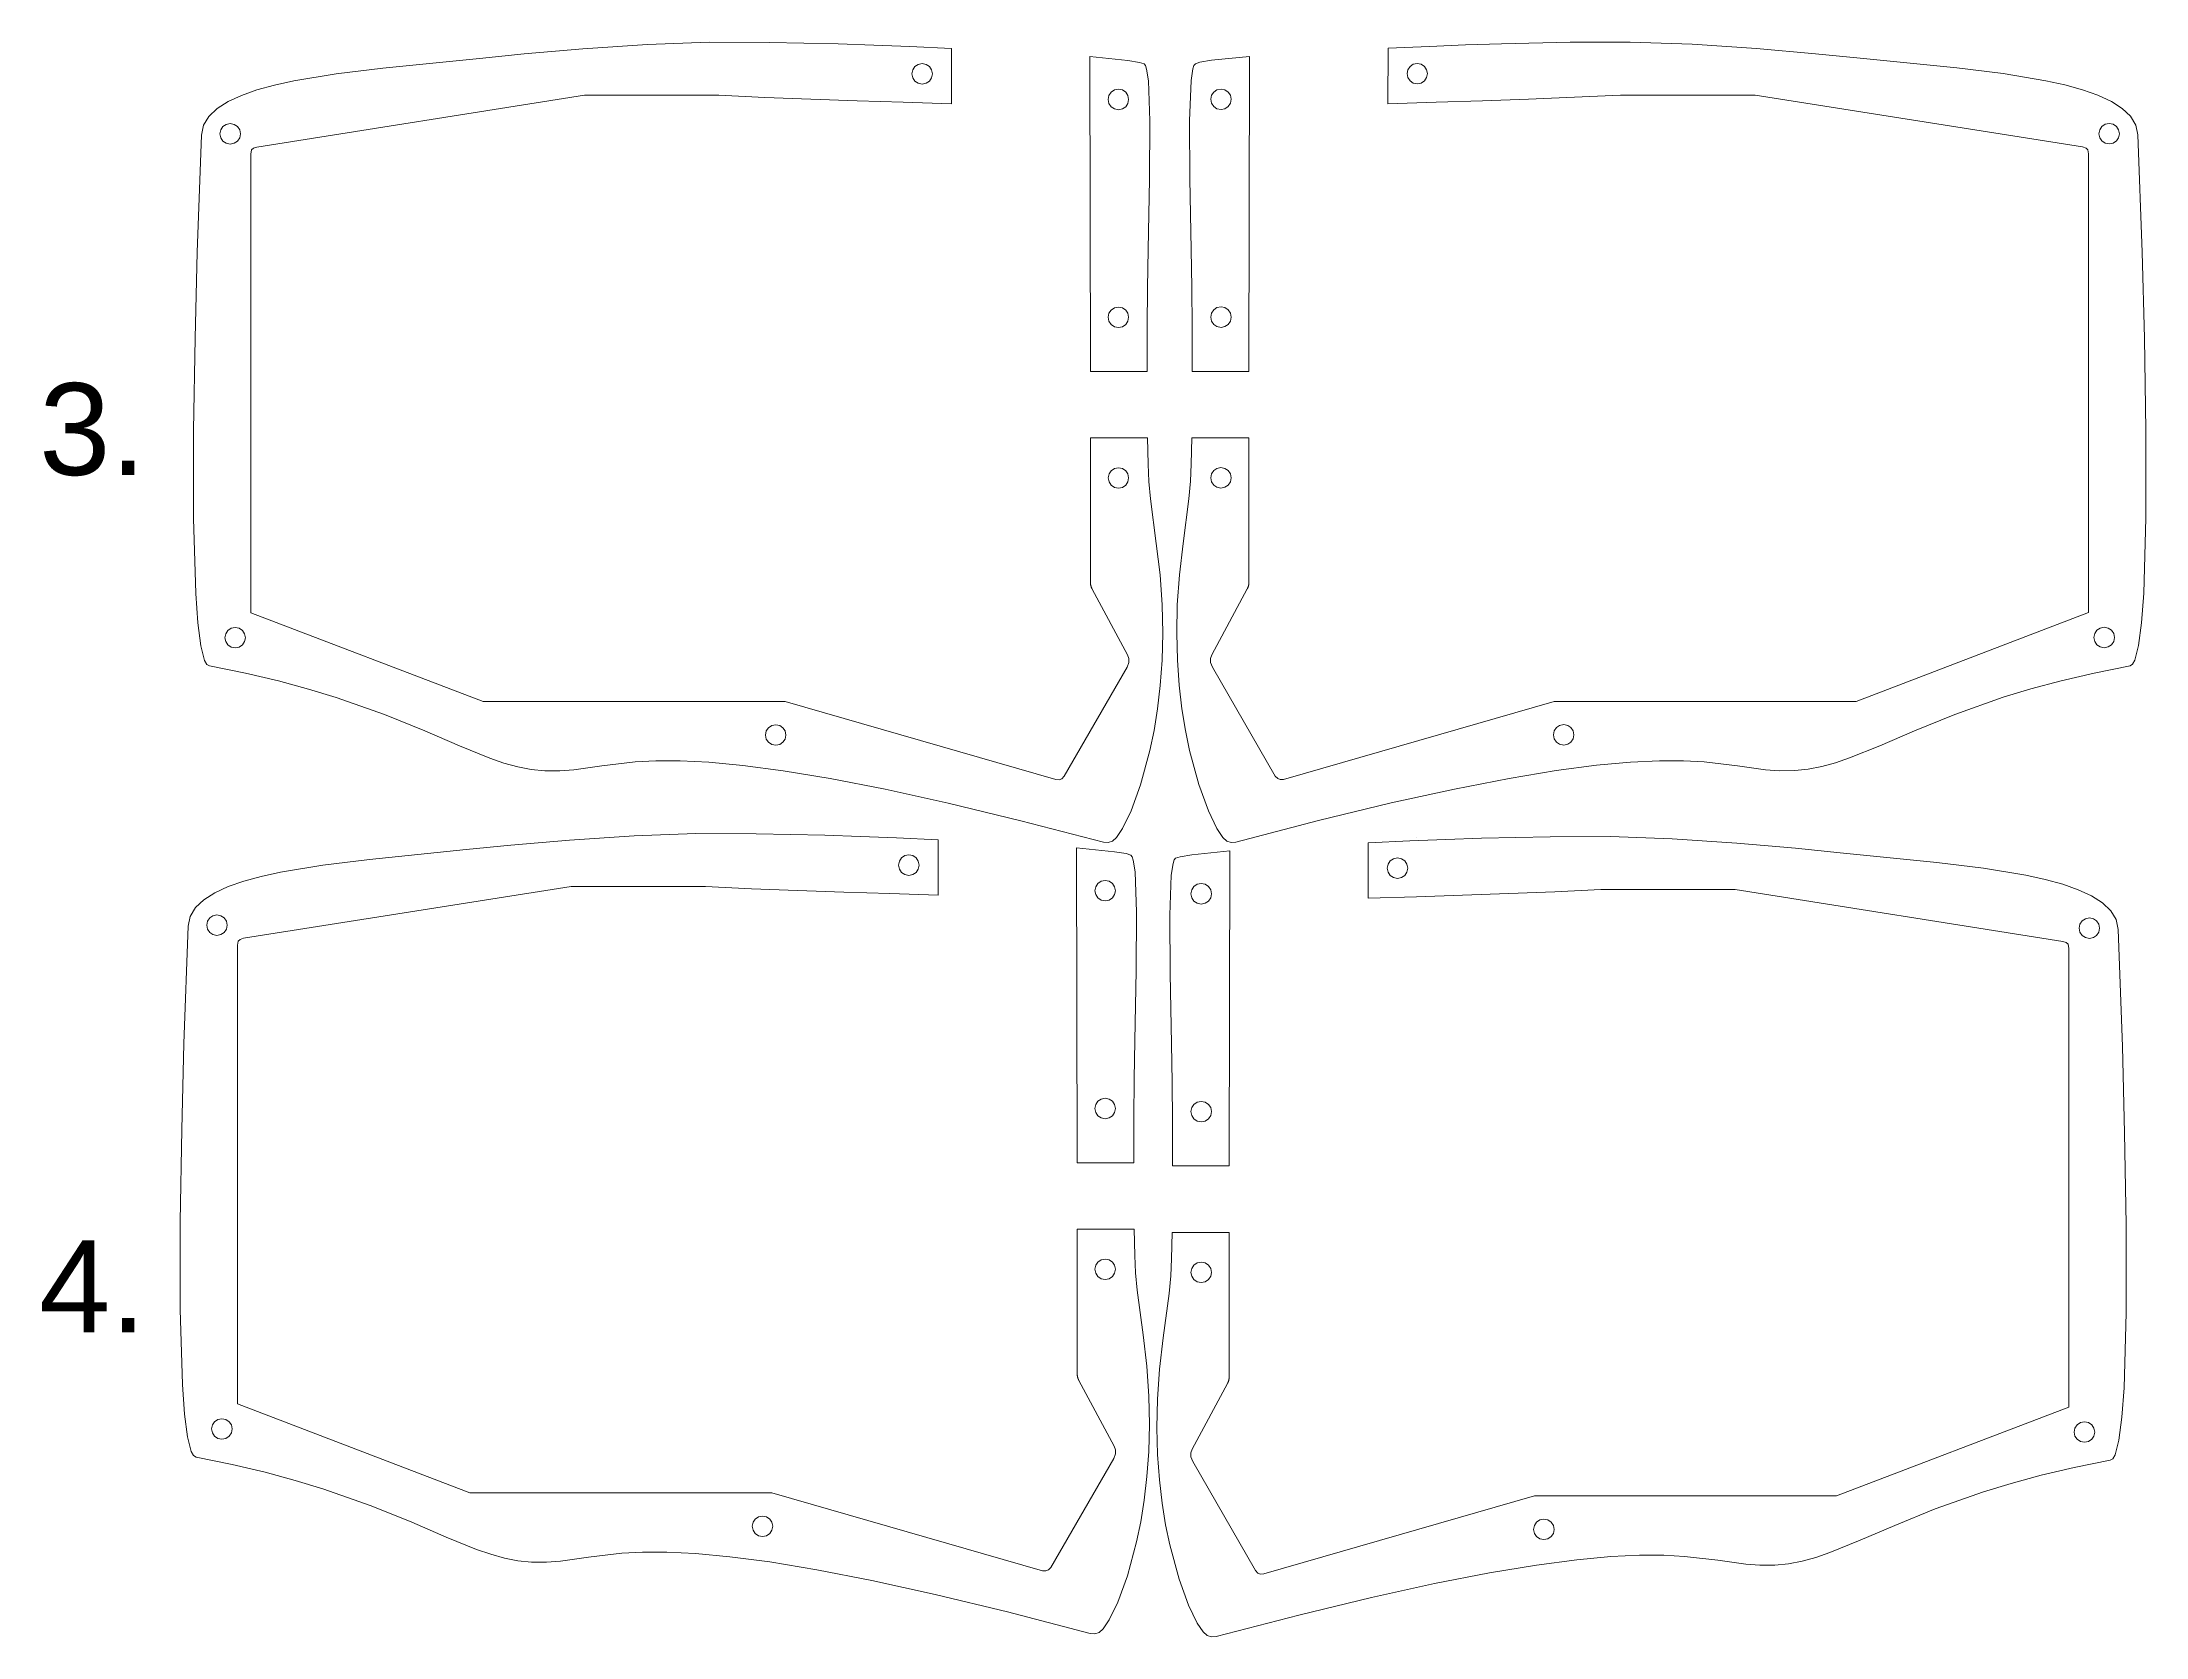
# Model space of a CAD drawing. Extents: x -219 to 329, y -29 to 491.
# Drawn here: x -215.5 to 128.2, y -28.9 to 231.5 of the extents above; entities that cross this region are included whole.
import ezdxf

# ---------------------------------------------------------------- set-up
doc = ezdxf.new("R2010")
doc.units = 0
doc.header["$MEASUREMENT"] = 0
doc.layers.get('0').update_dxf_attribs({"lineweight": 25, "true_color": 0xffffff})
doc.layers.add('Layer 1', color=7, linetype='BYLAYER', lineweight=5, true_color=0xffffff)
doc.styles.add('textstyle4', font='')
doc.styles.add('textstyle5', font='')
doc.styles.get('textstyle4').set_extended_font_data('Nimbus Sans [UKWN]')
doc.styles.get('textstyle5').set_extended_font_data('Nimbus Sans [UKWN]')

msp = doc.modelspace()

# ---------------------------------------------------------------- texts
at = {"char_height": 1, "attachment_point": 1}
for s, insert, style in [('\\C7;\\H15;3.', (-215.99, 175.85), 'textstyle4'), ('\\C7;\\H15;4.', (-215.99, 35.85), 'textstyle5')]:
    msp.add_mtext(s, dxfattribs=dict(at, insert=insert, style=style))

# ---------------------------------------------------------------- linework, layer by layer
at = {"layer": 'Layer 1'}
for p, q in [((-127.15, 230.46), (-136.76, 229.62)), ((-116.6, 231.17), (-127.15, 230.46)), ((-106.51, 231.52), (-116.6, 231.17)), ((-96.67, 231.49), (-106.51, 231.52)), ((-85.46, 231.24), (-96.67, 231.49)), ((-79.6, 231.05), (-85.46, 231.24)), ((-73.71, 230.83), (-79.6, 231.05)), ((-66.94, 230.51), (-73.71, 230.83)), ((-73.71, 230.83), (-73.71, 230.83)), ((-66.93, 221.47), (-66.94, 230.51)), ((4.4, 221.49), (4.41, 230.53)), ((4.41, 230.53), (11.18, 230.85)), ((11.18, 230.85), (17.07, 231.08)), ((11.18, 230.85), (11.18, 230.85)), ((17.07, 231.08), (22.93, 231.27)), ((22.93, 231.27), (34.14, 231.51)), ((34.14, 231.51), (43.98, 231.55)), ((43.98, 231.55), (54.08, 231.19)), ((54.08, 231.19), (64.62, 230.48)), ((64.62, 230.48), (74.23, 229.65)), ((-159.85, 227.29), (-167.44, 226.36)), ((-144.06, 228.89), (-159.85, 227.29)), ((-136.76, 229.62), (-144.06, 228.89)), ((-73.25, 227.02), (-73.38, 226.36)), ((-72.89, 227.55), (-73.25, 227.02)), ((-72.36, 227.91), (-72.89, 227.55)), ((-71.71, 228.04), (-72.36, 227.91)), ((-71.06, 227.91), (-71.71, 228.04)), ((-70.53, 227.55), (-71.06, 227.91)), ((-70.17, 227.02), (-70.53, 227.55)), ((-70.04, 226.36), (-70.17, 227.02)), ((-38.11, 228.55), (-44.31, 229.18)), ((-44.31, 229.18), (-44.22, 177.75)), ((-36.2, 228.24), (-38.11, 228.55)), ((-35.46, 227.99), (-36.2, 228.24)), ((-35.23, 227.71), (-35.46, 227.99)), ((-35.03, 227.15), (-35.23, 227.71)), ((-34.75, 225.24), (-35.03, 227.15)), ((-27.78, 225.27), (-27.5, 227.18)), ((-27.5, 227.18), (-27.3, 227.73)), ((-27.3, 227.73), (-27.07, 228.01)), ((-27.07, 228.01), (-26.33, 228.27)), ((-26.33, 228.27), (-24.42, 228.57)), ((-24.42, 228.57), (-18.22, 229.21)), ((-18.22, 229.21), (-18.31, 177.77)), ((7.51, 226.39), (7.64, 227.04)), ((7.64, 227.04), (8, 227.57)), ((8, 227.57), (8.53, 227.93)), ((8.53, 227.93), (9.18, 228.06)), ((9.18, 228.06), (9.83, 227.93)), ((9.83, 227.93), (10.37, 227.57)), ((10.37, 227.57), (10.72, 227.04)), ((10.72, 227.04), (10.86, 226.39)), ((74.23, 229.65), (81.53, 228.92)), ((81.53, 228.92), (97.32, 227.32)), ((97.32, 227.32), (104.91, 226.39)), ((-180.4, 223.73), (-182.94, 222.84)), ((-177.53, 224.52), (-180.4, 223.73)), ((-174.39, 225.21), (-177.53, 224.52)), ((-167.44, 226.36), (-174.39, 225.21)), ((-73.38, 226.36), (-73.25, 225.71)), ((-73.25, 225.71), (-72.89, 225.18)), ((-72.89, 225.18), (-72.36, 224.82)), ((-72.36, 224.82), (-71.71, 224.69)), ((-71.71, 224.69), (-71.06, 224.82)), ((-71.06, 224.82), (-70.53, 225.18)), ((-70.53, 225.18), (-70.17, 225.71)), ((-70.17, 225.71), (-70.04, 226.36)), ((-70.04, 226.36), (-70.04, 226.36)), ((-40.3, 223.73), (-40.83, 223.37)), ((-39.64, 223.86), (-40.3, 223.73)), ((-38.99, 223.73), (-39.64, 223.86)), ((-38.46, 223.37), (-38.99, 223.73)), ((-34.51, 218.67), (-34.75, 225.24)), ((-28.02, 218.69), (-27.78, 225.27)), ((-24.07, 223.39), (-23.54, 223.75)), ((-23.54, 223.75), (-22.88, 223.88)), ((-22.88, 223.88), (-22.23, 223.75)), ((-22.23, 223.75), (-21.7, 223.39)), ((7.64, 225.74), (7.51, 226.39)), ((7.51, 226.39), (7.51, 226.39)), ((8, 225.21), (7.64, 225.74)), ((8.53, 224.85), (8, 225.21)), ((9.18, 224.71), (8.53, 224.85)), ((9.83, 224.85), (9.18, 224.71)), ((10.37, 225.21), (9.83, 224.85)), ((10.72, 225.74), (10.37, 225.21)), ((10.86, 226.39), (10.72, 225.74)), ((104.91, 226.39), (111.86, 225.23)), ((111.86, 225.23), (115.01, 224.54)), ((115.01, 224.54), (117.87, 223.76)), ((117.87, 223.76), (120.41, 222.87)), ((-186.91, 220.7), (-188.25, 219.41)), ((-185.12, 221.84), (-186.91, 220.7)), ((-182.94, 222.84), (-185.12, 221.84)), ((-180.42, 214.41), (-126.89, 222.86)), ((-126.89, 222.86), (-104.94, 222.86)), ((-104.94, 222.86), (-97.42, 222.51)), ((-97.42, 222.51), (-89.89, 222.22)), ((-89.89, 222.22), (-82.35, 221.96)), ((-82.35, 221.96), (-74.8, 221.71)), ((-74.8, 221.71), (-66.93, 221.47)), ((-41.19, 222.84), (-41.32, 222.19)), ((-41.32, 222.19), (-41.19, 221.53)), ((-40.83, 223.37), (-41.19, 222.84)), ((-41.19, 221.53), (-40.83, 221)), ((-40.83, 221), (-40.3, 220.64)), ((-40.3, 220.64), (-39.64, 220.51)), ((-39.64, 220.51), (-38.99, 220.64)), ((-38.99, 220.64), (-38.46, 221)), ((-38.1, 222.84), (-38.46, 223.37)), ((-38.46, 221), (-38.1, 221.53)), ((-37.97, 222.19), (-38.1, 222.84)), ((-38.1, 221.53), (-37.97, 222.19)), ((-37.97, 222.19), (-37.97, 222.19)), ((-24.56, 222.21), (-24.43, 222.86)), ((-24.43, 221.56), (-24.56, 222.21)), ((-24.56, 222.21), (-24.56, 222.21)), ((-24.43, 222.86), (-24.07, 223.39)), ((-24.07, 221.03), (-24.43, 221.56)), ((-23.54, 220.67), (-24.07, 221.03)), ((-22.88, 220.54), (-23.54, 220.67)), ((-22.23, 220.67), (-22.88, 220.54)), ((-21.7, 221.03), (-22.23, 220.67)), ((-21.7, 223.39), (-21.34, 222.86)), ((-21.34, 221.56), (-21.7, 221.03)), ((-21.34, 222.86), (-21.21, 222.21)), ((-21.21, 222.21), (-21.34, 221.56)), ((12.27, 221.74), (4.4, 221.49)), ((19.82, 221.98), (12.27, 221.74)), ((27.36, 222.24), (19.82, 221.98)), ((34.89, 222.53), (27.36, 222.24)), ((42.41, 222.88), (34.89, 222.53)), ((64.37, 222.88), (42.41, 222.88)), ((117.89, 214.44), (64.37, 222.88)), ((120.41, 222.87), (122.59, 221.86)), ((122.59, 221.86), (124.38, 220.72)), ((124.38, 220.72), (125.72, 219.44)), ((-189.11, 217.98), (-189.46, 216.37)), ((-188.25, 219.41), (-189.11, 217.98)), ((-186.31, 217.21), (-186.44, 216.56)), ((-185.95, 217.74), (-186.31, 217.21)), ((-185.42, 218.1), (-185.95, 217.74)), ((-184.76, 218.23), (-185.42, 218.1)), ((-184.11, 218.1), (-184.76, 218.23)), ((-183.58, 217.74), (-184.11, 218.1)), ((-183.22, 217.21), (-183.58, 217.74)), ((-183.09, 216.56), (-183.22, 217.21)), ((-34.58, 209.17), (-34.51, 218.67)), ((-27.95, 209.2), (-28.02, 218.69)), ((120.56, 216.58), (120.69, 217.24)), ((120.69, 215.93), (120.56, 216.58)), ((120.56, 216.58), (120.56, 216.58)), ((120.69, 217.24), (121.05, 217.77)), ((121.05, 217.77), (121.58, 218.13)), ((121.58, 218.13), (122.24, 218.26)), ((122.24, 218.26), (122.89, 218.13)), ((122.89, 218.13), (123.42, 217.77)), ((123.42, 217.77), (123.78, 217.24)), ((123.78, 217.24), (123.91, 216.58)), ((123.91, 216.58), (123.78, 215.93)), ((125.72, 219.44), (126.59, 218)), ((126.59, 218), (126.93, 216.39)), ((-189.46, 216.37), (-190.15, 197.23)), ((-186.44, 216.56), (-186.31, 215.91)), ((-186.31, 215.91), (-185.95, 215.38)), ((-185.95, 215.38), (-185.42, 215.02)), ((-185.42, 215.02), (-184.76, 214.89)), ((-184.76, 214.89), (-184.11, 215.02)), ((-184.11, 215.02), (-183.58, 215.38)), ((-183.58, 215.38), (-183.22, 215.91)), ((-183.22, 215.91), (-183.09, 216.56)), ((-183.09, 216.56), (-183.09, 216.56)), ((-181.41, 138.36), (-181.39, 213.27)), ((-181.39, 213.27), (-181.27, 213.93)), ((-181.27, 213.93), (-180.99, 214.21)), ((-180.99, 214.21), (-180.42, 214.41)), ((118.46, 214.24), (117.89, 214.44)), ((118.75, 213.96), (118.46, 214.24)), ((118.86, 213.3), (118.75, 213.96)), ((118.88, 138.38), (118.86, 213.3)), ((121.05, 215.4), (120.69, 215.93)), ((121.58, 215.04), (121.05, 215.4)), ((122.24, 214.91), (121.58, 215.04)), ((122.89, 215.04), (122.24, 214.91)), ((123.42, 215.4), (122.89, 215.04)), ((123.78, 215.93), (123.42, 215.4)), ((126.93, 216.39), (127.62, 197.26)), ((-34.78, 197.66), (-34.58, 209.17)), ((-27.75, 197.69), (-27.95, 209.2)), ((-190.15, 197.23), (-190.52, 183.17)), ((-34.88, 191.44), (-34.78, 197.66)), ((-27.65, 191.46), (-27.75, 197.69)), ((127.62, 197.26), (127.99, 183.19)), ((-34.94, 185.05), (-34.88, 191.44)), ((-27.59, 185.07), (-27.65, 191.46)), ((-41.19, 187.26), (-41.32, 186.61)), ((-41.32, 186.61), (-41.19, 185.96)), ((-40.83, 187.79), (-41.19, 187.26)), ((-41.19, 185.96), (-40.83, 185.43)), ((-40.3, 188.15), (-40.83, 187.79)), ((-39.64, 188.28), (-40.3, 188.15)), ((-38.99, 188.15), (-39.64, 188.28)), ((-38.46, 187.79), (-38.99, 188.15)), ((-38.1, 187.26), (-38.46, 187.79)), ((-38.46, 185.43), (-38.1, 185.96)), ((-37.97, 186.61), (-38.1, 187.26)), ((-38.1, 185.96), (-37.97, 186.61)), ((-37.97, 186.61), (-37.97, 186.61)), ((-24.56, 186.63), (-24.43, 187.29)), ((-24.43, 185.98), (-24.56, 186.63)), ((-24.56, 186.63), (-24.56, 186.63)), ((-24.43, 187.29), (-24.07, 187.82)), ((-24.07, 185.45), (-24.43, 185.98)), ((-24.07, 187.82), (-23.54, 188.18)), ((-23.54, 188.18), (-22.88, 188.31)), ((-22.88, 188.31), (-22.23, 188.18)), ((-22.23, 188.18), (-21.7, 187.82)), ((-21.7, 187.82), (-21.34, 187.29)), ((-21.34, 185.98), (-21.7, 185.45)), ((-21.34, 187.29), (-21.21, 186.63)), ((-21.21, 186.63), (-21.34, 185.98)), ((-190.52, 183.17), (-190.77, 168.16)), ((-40.83, 185.43), (-40.3, 185.07)), ((-40.3, 185.07), (-39.64, 184.94)), ((-39.64, 184.94), (-38.99, 185.07)), ((-38.99, 185.07), (-38.46, 185.43)), ((-34.94, 177.75), (-34.94, 185.05)), ((-27.59, 177.77), (-27.59, 185.07)), ((-23.54, 185.09), (-24.07, 185.45)), ((-22.88, 184.96), (-23.54, 185.09)), ((-22.23, 185.09), (-22.88, 184.96)), ((-21.7, 185.45), (-22.23, 185.09)), ((127.99, 183.19), (128.24, 168.19)), ((-44.22, 177.75), (-34.94, 177.75)), ((-18.31, 177.77), (-27.59, 177.77)), ((-190.77, 168.16), (-190.77, 153.76)), ((-34.89, 166.89), (-44.22, 166.89)), ((-44.22, 166.89), (-44.22, 164.84)), ((-34.77, 162.59), (-34.89, 166.89)), ((-27.75, 162.62), (-27.64, 166.91)), ((-27.64, 166.91), (-18.31, 166.91)), ((-18.31, 166.91), (-18.31, 164.86)), ((128.24, 168.19), (128.24, 153.79)), ((-44.22, 164.84), (-44.22, 162.46)), ((-44.22, 162.46), (-44.22, 160.09)), ((-40.29, 161.9), (-40.82, 161.54)), ((-39.64, 162.03), (-40.29, 161.9)), ((-38.99, 161.9), (-39.64, 162.03)), ((-38.46, 161.54), (-38.99, 161.9)), ((-34.66, 159.79), (-34.77, 162.59)), ((-27.87, 159.82), (-27.75, 162.62)), ((-24.43, 161.03), (-24.07, 161.57)), ((-24.07, 161.57), (-23.54, 161.92)), ((-23.54, 161.92), (-22.89, 162.06)), ((-22.89, 162.06), (-22.24, 161.92)), ((-22.24, 161.92), (-21.71, 161.57)), ((-21.71, 161.57), (-21.35, 161.03)), ((-18.31, 164.86), (-18.31, 162.49)), ((-18.31, 162.49), (-18.31, 160.11)), ((-44.22, 160.09), (-44.22, 157.71)), ((-41.18, 161.01), (-41.31, 160.36)), ((-41.31, 160.36), (-41.18, 159.71)), ((-40.82, 161.54), (-41.18, 161.01)), ((-41.18, 159.71), (-40.82, 159.17)), ((-40.82, 159.17), (-40.29, 158.82)), ((-40.29, 158.82), (-39.64, 158.68)), ((-39.64, 158.68), (-38.99, 158.82)), ((-38.99, 158.82), (-38.46, 159.17)), ((-38.1, 161.01), (-38.46, 161.54)), ((-38.46, 159.17), (-38.1, 159.71)), ((-37.97, 160.36), (-38.1, 161.01)), ((-38.1, 159.71), (-37.97, 160.36)), ((-37.97, 160.36), (-37.97, 160.36)), ((-34.41, 156.94), (-34.66, 159.79)), ((-28.12, 156.96), (-27.87, 159.82)), ((-24.56, 160.38), (-24.43, 161.03)), ((-24.43, 159.73), (-24.56, 160.38)), ((-24.56, 160.38), (-24.56, 160.38)), ((-24.07, 159.2), (-24.43, 159.73)), ((-23.54, 158.84), (-24.07, 159.2)), ((-22.89, 158.71), (-23.54, 158.84)), ((-22.24, 158.84), (-22.89, 158.71)), ((-21.71, 159.2), (-22.24, 158.84)), ((-21.35, 159.73), (-21.71, 159.2)), ((-21.35, 161.03), (-21.21, 160.38)), ((-21.21, 160.38), (-21.35, 159.73)), ((-18.31, 160.11), (-18.31, 157.74)), ((-44.22, 157.71), (-44.22, 155.34)), ((-44.22, 155.34), (-44.22, 152.96)), ((-33.45, 149.65), (-34.41, 156.94)), ((-29.08, 149.67), (-28.12, 156.96)), ((-18.31, 157.74), (-18.31, 155.36)), ((-18.31, 155.36), (-18.31, 152.98)), ((-190.77, 153.76), (-190.41, 141.52)), ((-44.22, 152.96), (-44.22, 150.58)), ((-18.31, 152.98), (-18.31, 150.61)), ((128.24, 153.79), (127.88, 141.54)), ((-44.22, 150.58), (-44.22, 148.21)), ((-44.22, 148.21), (-44.22, 145.83)), ((-32.84, 144.52), (-33.45, 149.65)), ((-29.68, 144.55), (-29.08, 149.67)), ((-18.31, 150.61), (-18.31, 148.23)), ((-18.31, 148.23), (-18.31, 145.86)), ((-44.22, 145.83), (-44.22, 143.46)), ((-32.51, 139.63), (-32.84, 144.52)), ((-30.02, 139.66), (-29.68, 144.55)), ((-18.31, 145.86), (-18.31, 143.48)), ((-190.41, 141.52), (-190.06, 136.69)), ((-44.22, 143.46), (-44.22, 143.39)), ((-44.22, 143.39), (-44.21, 143.32)), ((-44.21, 143.32), (-44.21, 143.26)), ((-44.21, 143.26), (-44.21, 143.2)), ((-44.21, 143.2), (-44.2, 143.15)), ((-44.2, 143.15), (-44.2, 143.09)), ((-44.2, 143.09), (-44.19, 143.04)), ((-44.19, 143.04), (-44.19, 143)), ((-44.19, 143), (-44.18, 142.95)), ((-44.18, 142.95), (-44.18, 142.91)), ((-44.18, 142.91), (-44.17, 142.86)), ((-44.17, 142.86), (-44.16, 142.82)), ((-44.16, 142.82), (-44.15, 142.79)), ((-44.15, 142.79), (-44.14, 142.75)), ((-44.14, 142.75), (-44.13, 142.72)), ((-44.13, 142.72), (-44.12, 142.68)), ((-44.12, 142.68), (-44.11, 142.65)), ((-44.11, 142.65), (-44.1, 142.62)), ((-44.1, 142.62), (-44.09, 142.59)), ((-44.09, 142.59), (-44.08, 142.56)), ((-44.08, 142.56), (-44.07, 142.53)), ((-44.07, 142.53), (-44.06, 142.5)), ((-44.06, 142.5), (-44.05, 142.47)), ((-44.05, 142.47), (-44.04, 142.44)), ((-44.04, 142.44), (-44.03, 142.42)), ((-44.03, 142.42), (-44.01, 142.39)), ((-44.01, 142.39), (-44, 142.36)), ((-44, 142.36), (-43.99, 142.33)), ((-43.99, 142.33), (-43.98, 142.3)), ((-43.98, 142.3), (-43.97, 142.27)), ((-43.97, 142.27), (-43.95, 142.24)), ((-43.95, 142.24), (-43.94, 142.21)), ((-43.94, 142.21), (-38.14, 131.46)), ((-18.59, 142.23), (-24.38, 131.48)), ((-18.57, 142.26), (-18.59, 142.23)), ((-18.56, 142.3), (-18.57, 142.26)), ((-18.55, 142.33), (-18.56, 142.3)), ((-18.54, 142.35), (-18.55, 142.33)), ((-18.53, 142.38), (-18.54, 142.35)), ((-18.51, 142.41), (-18.53, 142.38)), ((-18.5, 142.44), (-18.51, 142.41)), ((-18.49, 142.47), (-18.5, 142.44)), ((-18.48, 142.5), (-18.49, 142.47)), ((-18.47, 142.52), (-18.48, 142.5)), ((-18.46, 142.55), (-18.47, 142.52)), ((-18.45, 142.58), (-18.46, 142.55)), ((-18.43, 142.61), (-18.45, 142.58)), ((-18.42, 142.64), (-18.43, 142.61)), ((-18.41, 142.67), (-18.42, 142.64)), ((-18.4, 142.71), (-18.41, 142.67)), ((-18.39, 142.74), (-18.4, 142.71)), ((-18.38, 142.81), (-18.39, 142.77)), ((-18.39, 142.77), (-18.39, 142.74)), ((-18.37, 142.85), (-18.38, 142.81)), ((-18.36, 142.89), (-18.37, 142.85)), ((-18.35, 142.93), (-18.36, 142.89)), ((-18.34, 143.02), (-18.35, 142.97)), ((-18.35, 142.97), (-18.35, 142.93)), ((-18.33, 143.07), (-18.34, 143.02)), ((-18.32, 143.17), (-18.33, 143.12)), ((-18.33, 143.12), (-18.33, 143.07)), ((-18.31, 143.35), (-18.32, 143.29)), ((-18.32, 143.29), (-18.32, 143.23)), ((-18.32, 143.23), (-18.32, 143.17)), ((-18.31, 143.48), (-18.31, 143.41)), ((-18.31, 143.41), (-18.31, 143.35)), ((127.88, 141.54), (127.54, 136.71)), ((-143.44, 123.86), (-181.41, 138.36)), ((-32.41, 134.99), (-32.51, 139.63)), ((-30.12, 135.02), (-30.02, 139.66)), ((80.91, 123.88), (118.88, 138.38)), ((-190.06, 136.69), (-189.58, 132.97)), ((-185.49, 134.93), (-185.63, 134.28)), ((-185.63, 134.28), (-185.49, 133.63)), ((-185.14, 135.46), (-185.49, 134.93)), ((-184.6, 135.82), (-185.14, 135.46)), ((-183.95, 135.95), (-184.6, 135.82)), ((-183.3, 135.82), (-183.95, 135.95)), ((-182.77, 135.46), (-183.3, 135.82)), ((-182.41, 134.93), (-182.77, 135.46)), ((-182.28, 134.28), (-182.41, 134.93)), ((-182.41, 133.63), (-182.28, 134.28)), ((-182.28, 134.28), (-182.28, 134.28)), ((-32.52, 130.61), (-32.41, 134.99)), ((-30.01, 130.63), (-30.12, 135.02)), ((119.75, 134.3), (119.88, 134.95)), ((119.88, 133.65), (119.75, 134.3)), ((119.75, 134.3), (119.75, 134.3)), ((119.88, 134.95), (120.24, 135.49)), ((120.24, 135.49), (120.77, 135.84)), ((120.77, 135.84), (121.42, 135.98)), ((121.42, 135.98), (122.08, 135.84)), ((122.08, 135.84), (122.61, 135.49)), ((122.61, 135.49), (122.97, 134.95)), ((122.97, 134.95), (123.1, 134.3)), ((123.1, 134.3), (122.97, 133.65)), ((127.54, 136.71), (127.05, 133)), ((-189.58, 132.97), (-188.96, 130.57)), ((-185.49, 133.63), (-185.14, 133.09)), ((-185.14, 133.09), (-184.6, 132.73)), ((-184.6, 132.73), (-183.95, 132.6)), ((-183.95, 132.6), (-183.3, 132.73)), ((-183.3, 132.73), (-182.77, 133.09)), ((-182.77, 133.09), (-182.41, 133.63)), ((-38.14, 131.46), (-37.95, 130.86)), ((-37.95, 130.86), (-37.95, 130.23)), ((-29.72, 126.52), (-30.01, 130.63)), ((-24.38, 131.48), (-24.58, 130.89)), ((-24.58, 130.89), (-24.58, 130.25)), ((120.24, 133.12), (119.88, 133.65)), ((120.77, 132.76), (120.24, 133.12)), ((121.42, 132.63), (120.77, 132.76)), ((122.08, 132.76), (121.42, 132.63)), ((122.61, 133.12), (122.08, 132.76)), ((122.97, 133.65), (122.61, 133.12)), ((127.05, 133), (126.43, 130.6)), ((-188.96, 130.57), (-188.58, 129.92)), ((-188.58, 129.92), (-188.17, 129.68)), ((-188.17, 129.68), (-182.29, 128.49)), ((-182.29, 128.49), (-176.9, 127.22)), ((-176.9, 127.22), (-171.97, 125.88)), ((-38.24, 129.46), (-48.49, 111.66)), ((-37.95, 130.23), (-38.24, 129.46)), ((-32.81, 126.49), (-32.52, 130.61)), ((-24.58, 130.25), (-24.29, 129.48)), ((-24.29, 129.48), (-14.04, 111.68)), ((114.37, 127.24), (109.44, 125.91)), ((119.76, 128.51), (114.37, 127.24)), ((125.64, 129.7), (119.76, 128.51)), ((126.06, 129.95), (125.64, 129.7)), ((126.43, 130.6), (126.06, 129.95)), ((-171.97, 125.88), (-167.46, 124.51)), ((-167.46, 124.51), (-159.57, 121.73)), ((-94.1, 123.86), (-143.44, 123.86)), ((-49.88, 111.12), (-94.1, 123.86)), ((-33.25, 122.66), (-32.81, 126.49)), ((-29.27, 122.68), (-29.72, 126.52)), ((-12.65, 111.14), (31.57, 123.88)), ((31.57, 123.88), (80.91, 123.88)), ((104.93, 124.54), (97.04, 121.75)), ((109.44, 125.91), (104.93, 124.54)), ((-159.57, 121.73), (-152.95, 119.04)), ((-33.83, 119.11), (-33.25, 122.66)), ((-28.7, 119.13), (-29.27, 122.68)), ((97.04, 121.75), (90.42, 119.06)), ((-152.95, 119.04), (-147.3, 116.61)), ((-97.18, 119.04), (-97.31, 118.38)), ((-97.31, 118.38), (-97.18, 117.73)), ((-96.82, 119.57), (-97.18, 119.04)), ((-97.18, 117.73), (-96.82, 117.2)), ((-96.29, 119.93), (-96.82, 119.57)), ((-96.82, 117.2), (-96.29, 116.84)), ((-95.64, 120.06), (-96.29, 119.93)), ((-94.98, 119.93), (-95.64, 120.06)), ((-94.45, 119.57), (-94.98, 119.93)), ((-94.98, 116.84), (-94.45, 117.2)), ((-94.09, 119.04), (-94.45, 119.57)), ((-94.45, 117.2), (-94.09, 117.73)), ((-93.96, 118.38), (-94.09, 119.04)), ((-94.09, 117.73), (-93.96, 118.38)), ((-93.96, 118.38), (-93.96, 118.38)), ((-34.5, 115.85), (-33.83, 119.11)), ((-28.03, 115.88), (-28.7, 119.13)), ((31.43, 118.41), (31.56, 119.06)), ((31.56, 117.76), (31.43, 118.41)), ((31.43, 118.41), (31.43, 118.41)), ((31.56, 119.06), (31.92, 119.59)), ((31.92, 117.23), (31.56, 117.76)), ((31.92, 119.59), (32.45, 119.95)), ((32.45, 116.87), (31.92, 117.23)), ((32.45, 119.95), (33.11, 120.08)), ((33.11, 120.08), (33.76, 119.95)), ((33.76, 119.95), (34.29, 119.59)), ((34.29, 117.23), (33.76, 116.87)), ((34.29, 119.59), (34.65, 119.06)), ((34.65, 117.76), (34.29, 117.23)), ((34.65, 119.06), (34.78, 118.41)), ((34.78, 118.41), (34.65, 117.76)), ((90.42, 119.06), (84.77, 116.63)), ((-147.3, 116.61), (-142.35, 114.6)), ((-142.35, 114.6), (-140.04, 113.81)), ((-140.04, 113.81), (-137.8, 113.19)), ((-124.04, 113.33), (-118.6, 113.98)), ((-118.6, 113.98), (-115.24, 114.16)), ((-115.24, 114.16), (-111.27, 114.17)), ((-111.27, 114.17), (-106.56, 113.94)), ((-106.56, 113.94), (-100.99, 113.42)), ((-96.29, 116.84), (-95.64, 116.71)), ((-95.64, 116.71), (-94.98, 116.84)), ((-36.01, 110.27), (-34.5, 115.85)), ((-26.52, 110.3), (-28.03, 115.88)), ((38.46, 113.45), (31.89, 112.58)), ((33.11, 116.74), (32.45, 116.87)), ((33.76, 116.87), (33.11, 116.74)), ((44.03, 113.97), (38.46, 113.45)), ((48.74, 114.19), (44.03, 113.97)), ((52.71, 114.18), (48.74, 114.19)), ((56.07, 114), (52.71, 114.18)), ((61.51, 113.35), (56.07, 114)), ((77.51, 113.84), (75.28, 113.22)), ((79.82, 114.63), (77.51, 113.84)), ((84.77, 116.63), (79.82, 114.63)), ((-137.8, 113.19), (-135.6, 112.76)), ((-135.6, 112.76), (-133.39, 112.54)), ((-133.39, 112.54), (-130.91, 112.53)), ((-130.91, 112.53), (-128.62, 112.69)), ((-128.62, 112.69), (-124.04, 113.33)), ((-100.99, 113.42), (-94.42, 112.55)), ((-94.42, 112.55), (-86.73, 111.28)), ((-86.73, 111.28), (-77.78, 109.53)), ((-49.32, 111.09), (-49.88, 111.12)), ((-48.91, 111.25), (-49.32, 111.09)), ((-48.49, 111.66), (-48.91, 111.25)), ((-37.58, 105.99), (-36.01, 110.27)), ((-24.95, 106.02), (-26.52, 110.3)), ((-14.04, 111.68), (-13.61, 111.28)), ((-13.61, 111.28), (-13.2, 111.12)), ((-13.2, 111.12), (-12.65, 111.14)), ((24.2, 111.3), (15.25, 109.55)), ((31.89, 112.58), (24.2, 111.3)), ((66.09, 112.72), (61.51, 113.35)), ((68.39, 112.55), (66.09, 112.72)), ((70.86, 112.57), (68.39, 112.55)), ((73.07, 112.78), (70.86, 112.57)), ((75.28, 113.22), (73.07, 112.78)), ((-77.78, 109.53), (-67.44, 107.25)), ((-67.44, 107.25), (-55.59, 104.39)), ((4.91, 107.28), (-6.94, 104.41)), ((15.25, 109.55), (4.91, 107.28)), ((-55.59, 104.39), (-42.08, 100.88)), ((-38.97, 103.09), (-37.58, 105.99)), ((-23.56, 103.11), (-24.95, 106.02)), ((-6.94, 104.41), (-20.45, 100.9)), ((-138.93, 100.39), (-146.23, 99.67)), ((-129.32, 101.23), (-138.93, 100.39)), ((-118.78, 101.94), (-129.32, 101.23)), ((-108.68, 102.29), (-118.78, 101.94)), ((-98.84, 102.26), (-108.68, 102.29)), ((-87.63, 102.01), (-98.84, 102.26)), ((-81.77, 101.82), (-87.63, 102.01)), ((-75.88, 101.6), (-81.77, 101.82)), ((-69.11, 101.28), (-75.88, 101.6)), ((-75.88, 101.6), (-75.88, 101.6)), ((-69.1, 92.24), (-69.11, 101.28)), ((-40.28, 99.32), (-46.48, 99.95)), ((-46.48, 99.95), (-46.39, 48.52)), ((-42.08, 100.88), (-41.32, 100.82)), ((-41.32, 100.82), (-40.62, 101.03)), ((-40.62, 101.03), (-39.95, 101.63)), ((-39.95, 101.63), (-38.97, 103.09)), ((-22.58, 101.66), (-23.56, 103.11)), ((-21.91, 101.05), (-22.58, 101.66)), ((-21.21, 100.85), (-21.91, 101.05)), ((-20.45, 100.9), (-21.21, 100.85)), ((1.17, 91.74), (1.18, 100.78)), ((1.18, 100.78), (7.95, 101.1)), ((7.95, 101.1), (13.84, 101.32)), ((9.01, 101.63), (9.01, 101.63)), ((13.84, 101.32), (19.7, 101.51)), ((19.7, 101.51), (30.91, 101.76)), ((30.91, 101.76), (40.76, 101.79)), ((40.76, 101.79), (50.85, 101.44)), ((50.85, 101.44), (61.39, 100.73)), ((61.39, 100.73), (71, 99.89)), ((71, 99.89), (78.3, 99.16)), ((-169.61, 97.13), (-176.57, 95.98)), ((-162.02, 98.07), (-169.61, 97.13)), ((-146.23, 99.67), (-162.02, 98.07)), ((-75.43, 97.79), (-75.56, 97.14)), ((-75.56, 97.14), (-75.43, 96.48)), ((-75.07, 98.32), (-75.43, 97.79)), ((-75.43, 96.48), (-75.07, 95.95)), ((-74.53, 98.68), (-75.07, 98.32)), ((-73.88, 98.81), (-74.53, 98.68)), ((-73.23, 98.68), (-73.88, 98.81)), ((-72.7, 98.32), (-73.23, 98.68)), ((-72.34, 97.79), (-72.7, 98.32)), ((-72.7, 95.95), (-72.34, 96.48)), ((-72.21, 97.14), (-72.34, 97.79)), ((-72.34, 96.48), (-72.21, 97.14)), ((-72.21, 97.14), (-72.21, 97.14)), ((-38.38, 99.02), (-40.28, 99.32)), ((-37.63, 98.76), (-38.38, 99.02)), ((-37.4, 98.48), (-37.63, 98.76)), ((-37.21, 97.92), (-37.4, 98.48)), ((-36.92, 96.02), (-37.21, 97.92)), ((-31.01, 95.51), (-30.72, 97.42)), ((-30.72, 97.42), (-30.53, 97.98)), ((-30.53, 97.98), (-30.3, 98.26)), ((-30.3, 98.26), (-29.55, 98.51)), ((-29.55, 98.51), (-27.65, 98.81)), ((-27.65, 98.81), (-21.45, 99.45)), ((-21.45, 99.45), (-21.54, 48.02)), ((4.28, 96.63), (4.41, 97.28)), ((4.41, 95.98), (4.28, 96.63)), ((4.28, 96.63), (4.28, 96.63)), ((4.41, 97.28), (4.77, 97.82)), ((4.77, 97.82), (5.3, 98.18)), ((5.3, 98.18), (5.95, 98.31)), ((5.95, 98.31), (6.61, 98.18)), ((6.61, 98.18), (7.14, 97.82)), ((7.14, 97.82), (7.5, 97.28)), ((7.5, 97.28), (7.63, 96.63)), ((7.63, 96.63), (7.5, 95.98)), ((78.3, 99.16), (94.09, 97.56)), ((94.09, 97.56), (101.68, 96.63)), ((101.68, 96.63), (108.64, 95.48)), ((-185.11, 93.62), (-187.29, 92.61)), ((-182.57, 94.51), (-185.11, 93.62)), ((-182.59, 85.18), (-129.07, 93.63)), ((-179.71, 95.29), (-182.57, 94.51)), ((-176.57, 95.98), (-179.71, 95.29)), ((-129.07, 93.63), (-107.12, 93.63)), ((-107.12, 93.63), (-99.6, 93.28)), ((-99.6, 93.28), (-92.06, 92.99)), ((-92.06, 92.99), (-84.52, 92.73)), ((-75.07, 95.95), (-74.53, 95.59)), ((-74.53, 95.59), (-73.88, 95.46)), ((-73.88, 95.46), (-73.23, 95.59)), ((-73.23, 95.59), (-72.7, 95.95)), ((-43.36, 93.61), (-43.49, 92.96)), ((-43.49, 92.96), (-43.36, 92.31)), ((-43, 94.14), (-43.36, 93.61)), ((-42.47, 94.5), (-43, 94.14)), ((-41.82, 94.63), (-42.47, 94.5)), ((-41.16, 94.5), (-41.82, 94.63)), ((-40.63, 94.14), (-41.16, 94.5)), ((-40.27, 93.61), (-40.63, 94.14)), ((-40.14, 92.96), (-40.27, 93.61)), ((-40.27, 92.31), (-40.14, 92.96)), ((-40.14, 92.96), (-40.14, 92.96)), ((-36.68, 89.44), (-36.92, 96.02)), ((-31.25, 88.94), (-31.01, 95.51)), ((-27.79, 92.46), (-27.66, 93.11)), ((-27.66, 93.11), (-27.3, 93.64)), ((-27.3, 93.64), (-26.76, 94)), ((-26.76, 94), (-26.11, 94.13)), ((-26.11, 94.13), (-25.46, 94)), ((-25.46, 94), (-24.93, 93.64)), ((-24.93, 93.64), (-24.57, 93.11)), ((-24.57, 93.11), (-24.44, 92.46)), ((4.77, 95.45), (4.41, 95.98)), ((5.3, 95.09), (4.77, 95.45)), ((5.95, 94.96), (5.3, 95.09)), ((6.61, 95.09), (5.95, 94.96)), ((7.14, 95.45), (6.61, 95.09)), ((7.5, 95.98), (7.14, 95.45)), ((39.19, 93.13), (31.67, 92.78)), ((61.14, 93.13), (39.19, 93.13)), ((114.66, 84.68), (61.14, 93.13)), ((108.64, 95.48), (111.78, 94.79)), ((111.78, 94.79), (114.64, 94)), ((114.64, 94), (117.18, 93.11)), ((117.18, 93.11), (119.37, 92.1)), ((-190.42, 90.19), (-191.29, 88.75)), ((-189.08, 91.47), (-190.42, 90.19)), ((-187.29, 92.61), (-189.08, 91.47)), ((-84.52, 92.73), (-76.97, 92.49)), ((-76.97, 92.49), (-69.1, 92.24)), ((-43.36, 92.31), (-43, 91.77)), ((-43, 91.77), (-42.47, 91.42)), ((-42.47, 91.42), (-41.82, 91.28)), ((-41.82, 91.28), (-41.16, 91.42)), ((-41.16, 91.42), (-40.63, 91.77)), ((-40.63, 91.77), (-40.27, 92.31)), ((-36.75, 79.95), (-36.68, 89.44)), ((-27.66, 91.8), (-27.79, 92.46)), ((-27.79, 92.46), (-27.79, 92.46)), ((-27.3, 91.27), (-27.66, 91.8)), ((-26.76, 90.91), (-27.3, 91.27)), ((-26.11, 90.78), (-26.76, 90.91)), ((-25.46, 90.91), (-26.11, 90.78)), ((-24.93, 91.27), (-25.46, 90.91)), ((-24.57, 91.8), (-24.93, 91.27)), ((-24.44, 92.46), (-24.57, 91.8)), ((9.04, 91.98), (1.17, 91.74)), ((16.59, 92.23), (9.04, 91.98)), ((24.13, 92.48), (16.59, 92.23)), ((31.67, 92.78), (24.13, 92.48)), ((119.37, 92.1), (121.15, 90.97)), ((121.15, 90.97), (122.49, 89.68)), ((122.49, 89.68), (123.36, 88.24)), ((-191.63, 87.14), (-192.32, 68.01)), ((-191.29, 88.75), (-191.63, 87.14)), ((-188.48, 87.98), (-188.61, 87.33)), ((-188.61, 87.33), (-188.48, 86.68)), ((-188.12, 88.52), (-188.48, 87.98)), ((-188.48, 86.68), (-188.12, 86.15)), ((-187.59, 88.87), (-188.12, 88.52)), ((-188.12, 86.15), (-187.59, 85.79)), ((-186.94, 89.01), (-187.59, 88.87)), ((-186.28, 88.87), (-186.94, 89.01)), ((-185.75, 88.52), (-186.28, 88.87)), ((-186.28, 85.79), (-185.75, 86.15)), ((-185.39, 87.98), (-185.75, 88.52)), ((-185.75, 86.15), (-185.39, 86.68)), ((-185.26, 87.33), (-185.39, 87.98)), ((-185.39, 86.68), (-185.26, 87.33)), ((-185.26, 87.33), (-185.26, 87.33)), ((-31.18, 79.44), (-31.25, 88.94)), ((117.33, 86.83), (117.46, 87.48)), ((117.46, 86.18), (117.33, 86.83)), ((117.33, 86.83), (117.33, 86.83)), ((117.46, 87.48), (117.82, 88.01)), ((117.82, 85.65), (117.46, 86.18)), ((117.82, 88.01), (118.36, 88.37)), ((118.36, 88.37), (119.01, 88.5)), ((119.01, 88.5), (119.66, 88.37)), ((119.66, 88.37), (120.19, 88.01)), ((120.19, 88.01), (120.55, 87.48)), ((120.55, 86.18), (120.19, 85.65)), ((120.55, 87.48), (120.68, 86.83)), ((120.68, 86.83), (120.55, 86.18)), ((123.36, 88.24), (123.7, 86.64)), ((123.7, 86.64), (124.39, 67.5)), ((-187.59, 85.79), (-186.94, 85.66)), ((-186.94, 85.66), (-186.28, 85.79)), ((-183.59, 9.13), (-183.56, 84.05)), ((-183.56, 84.05), (-183.45, 84.71)), ((-183.45, 84.71), (-183.16, 84.99)), ((-183.16, 84.99), (-182.59, 85.18)), ((115.23, 84.48), (114.66, 84.68)), ((115.52, 84.2), (115.23, 84.48)), ((115.63, 83.54), (115.52, 84.2)), ((115.66, 8.63), (115.63, 83.54)), ((118.36, 85.29), (117.82, 85.65)), ((119.01, 85.16), (118.36, 85.29)), ((119.66, 85.29), (119.01, 85.16)), ((120.19, 85.65), (119.66, 85.29)), ((-36.95, 68.43), (-36.75, 79.95)), ((-30.98, 67.93), (-31.18, 79.44)), ((-192.32, 68.01), (-192.69, 53.94)), ((-37.05, 62.21), (-36.95, 68.43)), ((-30.88, 61.71), (-30.98, 67.93)), ((124.39, 67.5), (124.76, 53.44)), ((-37.12, 55.82), (-37.05, 62.21)), ((-43, 58.57), (-43.36, 58.03)), ((-42.47, 58.92), (-43, 58.57)), ((-41.82, 59.06), (-42.47, 58.92)), ((-41.16, 58.92), (-41.82, 59.06)), ((-40.63, 58.57), (-41.16, 58.92)), ((-40.27, 58.03), (-40.63, 58.57)), ((-30.81, 55.32), (-30.88, 61.71)), ((-26.76, 58.42), (-26.11, 58.55)), ((-26.11, 58.55), (-25.46, 58.42)), ((-43.36, 58.03), (-43.49, 57.38)), ((-43.49, 57.38), (-43.36, 56.73)), ((-43.36, 56.73), (-43, 56.2)), ((-43, 56.2), (-42.47, 55.84)), ((-42.47, 55.84), (-41.82, 55.71)), ((-41.82, 55.71), (-41.16, 55.84)), ((-41.16, 55.84), (-40.63, 56.2)), ((-40.63, 56.2), (-40.27, 56.73)), ((-40.14, 57.38), (-40.27, 58.03)), ((-40.27, 56.73), (-40.14, 57.38)), ((-40.14, 57.38), (-40.14, 57.38)), ((-37.12, 48.52), (-37.12, 55.82)), ((-30.81, 48.02), (-30.81, 55.32)), ((-27.79, 56.88), (-27.66, 57.53)), ((-27.66, 56.23), (-27.79, 56.88)), ((-27.79, 56.88), (-27.79, 56.88)), ((-27.66, 57.53), (-27.3, 58.06)), ((-27.3, 55.7), (-27.66, 56.23)), ((-27.3, 58.06), (-26.76, 58.42)), ((-26.76, 55.34), (-27.3, 55.7)), ((-26.11, 55.21), (-26.76, 55.34)), ((-25.46, 55.34), (-26.11, 55.21)), ((-25.46, 58.42), (-24.93, 58.06)), ((-24.93, 55.7), (-25.46, 55.34)), ((-24.93, 58.06), (-24.57, 57.53)), ((-24.57, 56.23), (-24.93, 55.7)), ((-24.57, 57.53), (-24.44, 56.88)), ((-24.44, 56.88), (-24.57, 56.23)), ((-192.69, 53.94), (-192.94, 38.93)), ((124.76, 53.44), (125.01, 38.43)), ((-46.39, 48.52), (-37.12, 48.52)), ((-21.54, 48.02), (-30.81, 48.02)), ((-192.94, 38.93), (-192.94, 24.54)), ((125.01, 38.43), (125.01, 24.03)), ((-37.06, 37.66), (-46.39, 37.66)), ((-46.39, 37.66), (-46.39, 35.61)), ((-46.39, 35.61), (-46.39, 33.23)), ((-36.95, 33.36), (-37.06, 37.66)), ((-30.98, 32.86), (-30.87, 37.16)), ((-30.87, 37.16), (-21.54, 37.16)), ((-21.54, 37.16), (-21.54, 35.11)), ((-21.54, 35.11), (-21.54, 32.73)), ((-46.39, 33.23), (-46.39, 30.86)), ((-43.35, 31.78), (-43.49, 31.13)), ((-43.49, 31.13), (-43.35, 30.48)), ((-43, 32.31), (-43.35, 31.78)), ((-42.46, 32.67), (-43, 32.31)), ((-41.81, 32.8), (-42.46, 32.67)), ((-41.16, 32.67), (-41.81, 32.8)), ((-40.63, 32.31), (-41.16, 32.67)), ((-40.27, 31.78), (-40.63, 32.31)), ((-40.14, 31.13), (-40.27, 31.78)), ((-40.27, 30.48), (-40.14, 31.13)), ((-40.14, 31.13), (-40.14, 31.13)), ((-36.83, 30.56), (-36.95, 33.36)), ((-31.1, 30.06), (-30.98, 32.86)), ((-27.79, 30.63), (-27.66, 31.28)), ((-27.66, 31.28), (-27.3, 31.81)), ((-27.3, 31.81), (-26.77, 32.17)), ((-26.77, 32.17), (-26.12, 32.3)), ((-26.12, 32.3), (-25.47, 32.17)), ((-25.47, 32.17), (-24.93, 31.81)), ((-24.93, 31.81), (-24.57, 31.28)), ((-24.57, 31.28), (-24.44, 30.63)), ((-21.54, 32.73), (-21.54, 30.36)), ((-46.39, 30.86), (-46.39, 28.48)), ((-46.39, 28.48), (-46.39, 26.11)), ((-43.35, 30.48), (-43, 29.95)), ((-43, 29.95), (-42.46, 29.59)), ((-42.46, 29.59), (-41.81, 29.46)), ((-41.81, 29.46), (-41.16, 29.59)), ((-41.16, 29.59), (-40.63, 29.95)), ((-40.63, 29.95), (-40.27, 30.48)), ((-36.58, 27.71), (-36.83, 30.56)), ((-35.62, 20.42), (-36.58, 27.71)), ((-31.35, 27.2), (-31.1, 30.06)), ((-27.66, 29.98), (-27.79, 30.63)), ((-27.79, 30.63), (-27.79, 30.63)), ((-27.3, 29.44), (-27.66, 29.98)), ((-26.77, 29.08), (-27.3, 29.44)), ((-26.12, 28.95), (-26.77, 29.08)), ((-25.47, 29.08), (-26.12, 28.95)), ((-24.93, 29.44), (-25.47, 29.08)), ((-24.57, 29.98), (-24.93, 29.44)), ((-24.44, 30.63), (-24.57, 29.98)), ((-21.54, 30.36), (-21.54, 27.98)), ((-21.54, 27.98), (-21.54, 25.6)), ((-192.94, 24.54), (-192.58, 12.29)), ((-46.39, 26.11), (-46.39, 23.73)), ((-32.31, 19.92), (-31.35, 27.2)), ((-21.54, 25.6), (-21.54, 23.23)), ((-46.39, 23.73), (-46.39, 21.36)), ((-46.39, 21.36), (-46.39, 18.98)), ((-21.54, 23.23), (-21.54, 20.85)), ((-21.54, 20.85), (-21.54, 18.48)), ((125.01, 24.03), (124.66, 11.79)), ((-46.39, 18.98), (-46.39, 16.6)), ((-35.02, 15.29), (-35.62, 20.42)), ((-32.91, 14.79), (-32.31, 19.92)), ((-21.54, 18.48), (-21.54, 16.1)), ((-46.39, 16.6), (-46.39, 14.23)), ((-46.39, 14.23), (-46.39, 14.16)), ((-46.39, 14.16), (-46.39, 14.1)), ((-46.39, 14.1), (-46.38, 14.03)), ((-46.38, 14.03), (-46.38, 13.98)), ((-46.38, 13.98), (-46.38, 13.92)), ((-46.38, 13.92), (-46.37, 13.87)), ((-46.37, 13.87), (-46.37, 13.82)), ((-46.37, 13.82), (-46.36, 13.77)), ((-46.36, 13.77), (-46.35, 13.72)), ((-34.68, 10.4), (-35.02, 15.29)), ((-33.25, 9.9), (-32.91, 14.79)), ((-21.54, 16.1), (-21.54, 13.73)), ((-192.58, 12.29), (-192.24, 7.46)), ((-46.35, 13.72), (-46.35, 13.68)), ((-46.35, 13.68), (-46.34, 13.64)), ((-46.34, 13.64), (-46.33, 13.6)), ((-46.33, 13.6), (-46.32, 13.56)), ((-46.32, 13.56), (-46.32, 13.52)), ((-46.32, 13.52), (-46.31, 13.49)), ((-46.31, 13.49), (-46.3, 13.45)), ((-46.3, 13.45), (-46.29, 13.42)), ((-46.29, 13.42), (-46.28, 13.39)), ((-46.28, 13.39), (-46.27, 13.36)), ((-46.27, 13.36), (-46.26, 13.33)), ((-46.26, 13.33), (-46.25, 13.3)), ((-46.25, 13.3), (-46.23, 13.27)), ((-46.23, 13.27), (-46.22, 13.24)), ((-46.22, 13.24), (-46.21, 13.22)), ((-46.21, 13.22), (-46.2, 13.19)), ((-46.2, 13.19), (-46.19, 13.16)), ((-46.19, 13.16), (-46.18, 13.13)), ((-46.18, 13.13), (-46.16, 13.1)), ((-46.16, 13.1), (-46.15, 13.07)), ((-46.15, 13.07), (-46.14, 13.04)), ((-46.14, 13.04), (-46.13, 13.01)), ((-46.13, 13.01), (-46.12, 12.98)), ((-46.12, 12.98), (-40.32, 2.23)), ((-34.58, 5.76), (-34.68, 10.4)), ((-21.81, 12.48), (-27.61, 1.73)), ((-21.8, 12.51), (-21.81, 12.48)), ((-21.79, 12.54), (-21.8, 12.51)), ((-21.78, 12.57), (-21.79, 12.54)), ((-21.77, 12.6), (-21.78, 12.57)), ((-21.75, 12.63), (-21.77, 12.6)), ((-21.74, 12.66), (-21.75, 12.63)), ((-21.73, 12.68), (-21.74, 12.66)), ((-21.72, 12.71), (-21.73, 12.68)), ((-21.71, 12.74), (-21.72, 12.71)), ((-21.7, 12.77), (-21.71, 12.74)), ((-21.68, 12.8), (-21.7, 12.77)), ((-21.67, 12.83), (-21.68, 12.8)), ((-21.66, 12.86), (-21.67, 12.83)), ((-21.65, 12.89), (-21.66, 12.86)), ((-21.64, 12.92), (-21.65, 12.89)), ((-21.63, 12.95), (-21.64, 12.92)), ((-21.62, 12.98), (-21.63, 12.95)), ((-21.61, 13.02), (-21.62, 12.98)), ((-21.6, 13.09), (-21.61, 13.06)), ((-21.61, 13.06), (-21.61, 13.02)), ((-21.59, 13.13), (-21.6, 13.09)), ((-21.58, 13.17), (-21.59, 13.13)), ((-21.57, 13.22), (-21.58, 13.17)), ((-21.56, 13.31), (-21.57, 13.26)), ((-21.57, 13.26), (-21.57, 13.22)), ((-21.55, 13.42), (-21.56, 13.36)), ((-21.56, 13.36), (-21.56, 13.31)), ((-21.54, 13.59), (-21.55, 13.53)), ((-21.55, 13.53), (-21.55, 13.47)), ((-21.55, 13.47), (-21.55, 13.42)), ((-21.54, 13.73), (-21.54, 13.66)), ((-21.54, 13.66), (-21.54, 13.59)), ((124.66, 11.79), (124.31, 6.96)), ((-192.24, 7.46), (-191.76, 3.75)), ((-145.62, -5.37), (-183.59, 9.13)), ((-33.35, 5.26), (-33.25, 9.9)), ((77.69, -5.88), (115.66, 8.63)), ((124.31, 6.96), (123.83, 3.24)), ((-191.76, 3.75), (-191.13, 1.35)), ((-187.67, 5.7), (-187.8, 5.05)), ((-187.8, 5.05), (-187.67, 4.4)), ((-187.31, 6.23), (-187.67, 5.7)), ((-187.67, 4.4), (-187.31, 3.87)), ((-186.78, 6.59), (-187.31, 6.23)), ((-187.31, 3.87), (-186.78, 3.51)), ((-186.13, 6.72), (-186.78, 6.59)), ((-186.78, 3.51), (-186.13, 3.38)), ((-185.47, 6.59), (-186.13, 6.72)), ((-186.13, 3.38), (-185.47, 3.51)), ((-184.94, 6.23), (-185.47, 6.59)), ((-185.47, 3.51), (-184.94, 3.87)), ((-184.58, 5.7), (-184.94, 6.23)), ((-184.94, 3.87), (-184.58, 4.4)), ((-184.45, 5.05), (-184.58, 5.7)), ((-184.58, 4.4), (-184.45, 5.05)), ((-184.45, 5.05), (-184.45, 5.05)), ((-34.69, 1.38), (-34.58, 5.76)), ((-33.24, 0.88), (-33.35, 5.26)), ((116.52, 4.55), (116.65, 5.2)), ((116.65, 3.89), (116.52, 4.55)), ((116.52, 4.55), (116.52, 4.55)), ((116.65, 5.2), (117.01, 5.73)), ((117.01, 3.36), (116.65, 3.89)), ((117.01, 5.73), (117.54, 6.09)), ((117.54, 6.09), (118.2, 6.22)), ((118.2, 6.22), (118.85, 6.09)), ((118.85, 6.09), (119.38, 5.73)), ((119.38, 5.73), (119.74, 5.2)), ((119.74, 3.89), (119.38, 3.36)), ((119.74, 5.2), (119.87, 4.55)), ((119.87, 4.55), (119.74, 3.89)), ((-191.13, 1.35), (-190.76, 0.7)), ((-190.76, 0.7), (-190.34, 0.45)), ((-190.34, 0.45), (-184.46, -0.74)), ((-40.42, 0.23), (-50.66, -17.57)), ((-40.12, 1), (-40.42, 0.23)), ((-40.32, 2.23), (-40.12, 1.64)), ((-40.12, 1.64), (-40.12, 1)), ((-34.98, -2.73), (-34.69, 1.38)), ((-32.95, -3.24), (-33.24, 0.88)), ((-27.61, 1.73), (-27.81, 1.13)), ((-27.81, 1.13), (-27.81, 0.5)), ((-27.81, 0.5), (-27.51, -0.27)), ((117.54, 3), (117.01, 3.36)), ((118.2, 2.87), (117.54, 3)), ((118.85, 3), (118.2, 2.87)), ((119.38, 3.36), (118.85, 3)), ((122.83, 0.19), (122.41, -0.06)), ((123.2, 0.84), (122.83, 0.19)), ((123.83, 3.24), (123.2, 0.84)), ((-184.46, -0.74), (-179.07, -2.01)), ((-179.07, -2.01), (-174.14, -3.34)), ((-174.14, -3.34), (-169.63, -4.72)), ((-35.43, -6.57), (-34.98, -2.73)), ((-32.5, -7.07), (-32.95, -3.24)), ((-27.51, -0.27), (-17.27, -18.07)), ((111.14, -2.51), (106.21, -3.85)), ((116.53, -1.24), (111.14, -2.51)), ((122.41, -0.06), (116.53, -1.24)), ((-169.63, -4.72), (-161.74, -7.5)), ((-96.27, -5.37), (-145.62, -5.37)), ((-52.06, -18.11), (-96.27, -5.37)), ((-36, -10.12), (-35.43, -6.57)), ((-15.87, -18.61), (28.34, -5.88)), ((28.34, -5.88), (77.69, -5.88)), ((101.7, -5.22), (93.81, -8)), ((106.21, -3.85), (101.7, -5.22)), ((-161.74, -7.5), (-155.12, -10.19)), ((-155.12, -10.19), (-149.47, -12.62)), ((-99.35, -10.19), (-99.48, -10.84)), ((-98.99, -9.66), (-99.35, -10.19)), ((-98.46, -9.3), (-98.99, -9.66)), ((-97.81, -9.17), (-98.46, -9.3)), ((-97.16, -9.3), (-97.81, -9.17)), ((-96.62, -9.66), (-97.16, -9.3)), ((-96.26, -10.19), (-96.62, -9.66)), ((-96.13, -10.84), (-96.26, -10.19)), ((-36.67, -13.37), (-36, -10.12)), ((-31.93, -10.62), (-32.5, -7.07)), ((28.34, -10.7), (28.69, -10.16)), ((28.69, -10.16), (29.23, -9.8)), ((29.23, -9.8), (29.88, -9.67)), ((29.88, -9.67), (30.53, -9.8)), ((30.53, -9.8), (31.06, -10.16)), ((31.06, -10.16), (31.42, -10.7)), ((93.81, -8), (87.19, -10.69)), ((-149.47, -12.62), (-144.52, -14.63)), ((-99.48, -10.84), (-99.35, -11.49)), ((-99.35, -11.49), (-98.99, -12.03)), ((-98.99, -12.03), (-98.46, -12.39)), ((-98.46, -12.39), (-97.81, -12.52)), ((-97.81, -12.52), (-97.16, -12.39)), ((-97.16, -12.39), (-96.62, -12.03)), ((-96.62, -12.03), (-96.26, -11.49)), ((-96.26, -11.49), (-96.13, -10.84)), ((-96.13, -10.84), (-96.13, -10.84)), ((-38.18, -18.95), (-36.67, -13.37)), ((-31.26, -13.88), (-31.93, -10.62)), ((28.2, -11.35), (28.34, -10.7)), ((28.34, -12), (28.2, -11.35)), ((28.2, -11.35), (28.2, -11.35)), ((28.69, -12.53), (28.34, -12)), ((29.23, -12.89), (28.69, -12.53)), ((29.88, -13.02), (29.23, -12.89)), ((30.53, -12.89), (29.88, -13.02)), ((31.06, -12.53), (30.53, -12.89)), ((31.42, -12), (31.06, -12.53)), ((31.42, -10.7), (31.55, -11.35)), ((31.55, -11.35), (31.42, -12)), ((81.54, -13.12), (76.59, -15.13)), ((87.19, -10.69), (81.54, -13.12)), ((-144.52, -14.63), (-142.21, -15.42)), ((-142.21, -15.42), (-139.98, -16.04)), ((-139.98, -16.04), (-137.77, -16.47)), ((-137.77, -16.47), (-135.56, -16.69)), ((-135.56, -16.69), (-133.09, -16.7)), ((-133.09, -16.7), (-130.79, -16.54)), ((-130.79, -16.54), (-126.21, -15.9)), ((-126.21, -15.9), (-120.77, -15.25)), ((-120.77, -15.25), (-117.41, -15.07)), ((-117.41, -15.07), (-113.44, -15.06)), ((-113.44, -15.06), (-108.73, -15.29)), ((-108.73, -15.29), (-103.16, -15.81)), ((-103.16, -15.81), (-96.59, -16.67)), ((-96.59, -16.67), (-88.9, -17.95)), ((-29.74, -19.46), (-31.26, -13.88)), ((28.66, -17.18), (20.97, -18.46)), ((35.23, -16.31), (28.66, -17.18)), ((40.8, -15.79), (35.23, -16.31)), ((45.51, -15.56), (40.8, -15.79)), ((49.48, -15.57), (45.51, -15.56)), ((52.84, -15.75), (49.48, -15.57)), ((58.28, -16.4), (52.84, -15.75)), ((62.86, -17.04), (58.28, -16.4)), ((65.16, -17.2), (62.86, -17.04)), ((69.84, -16.97), (67.63, -17.19)), ((72.05, -16.54), (69.84, -16.97)), ((74.28, -15.92), (72.05, -16.54)), ((76.59, -15.13), (74.28, -15.92)), ((-88.9, -17.95), (-79.95, -19.7)), ((-79.95, -19.7), (-69.61, -21.98)), ((-51.5, -18.13), (-52.06, -18.11)), ((-51.09, -17.98), (-51.5, -18.13)), ((-50.66, -17.57), (-51.09, -17.98)), ((-39.75, -23.23), (-38.18, -18.95)), ((-28.18, -23.74), (-29.74, -19.46)), ((-17.27, -18.07), (-16.84, -18.48)), ((-16.84, -18.48), (-16.43, -18.64)), ((-16.43, -18.64), (-15.87, -18.61)), ((12.02, -20.2), (1.68, -22.48)), ((20.97, -18.46), (12.02, -20.2)), ((67.63, -17.19), (65.16, -17.2)), ((-69.61, -21.98), (-57.76, -24.84)), ((-41.14, -26.14), (-39.75, -23.23)), ((-26.79, -26.64), (-28.18, -23.74)), ((1.68, -22.48), (-10.17, -25.34)), ((-57.76, -24.84), (-44.26, -28.35)), ((-42.13, -27.6), (-41.14, -26.14)), ((-25.8, -28.1), (-26.79, -26.64)), ((-10.17, -25.34), (-23.67, -28.85)), ((-44.26, -28.35), (-43.49, -28.4)), ((-43.49, -28.4), (-42.79, -28.2)), ((-42.79, -28.2), (-42.13, -27.6)), ((-25.14, -28.7), (-25.8, -28.1)), ((-24.44, -28.91), (-25.14, -28.7)), ((-23.67, -28.85), (-24.44, -28.91))]:
    msp.add_line(p, q, dxfattribs=at)

msp.set_redraw_order([(e.dxf.handle, doc.entitydb.next_handle()) for e in msp.query("TEXT MTEXT ATTDEF DIMENSION ARC_DIMENSION")])  # texts and dimensions are drawn at this point

doc.saveas('drawing.dxf')
